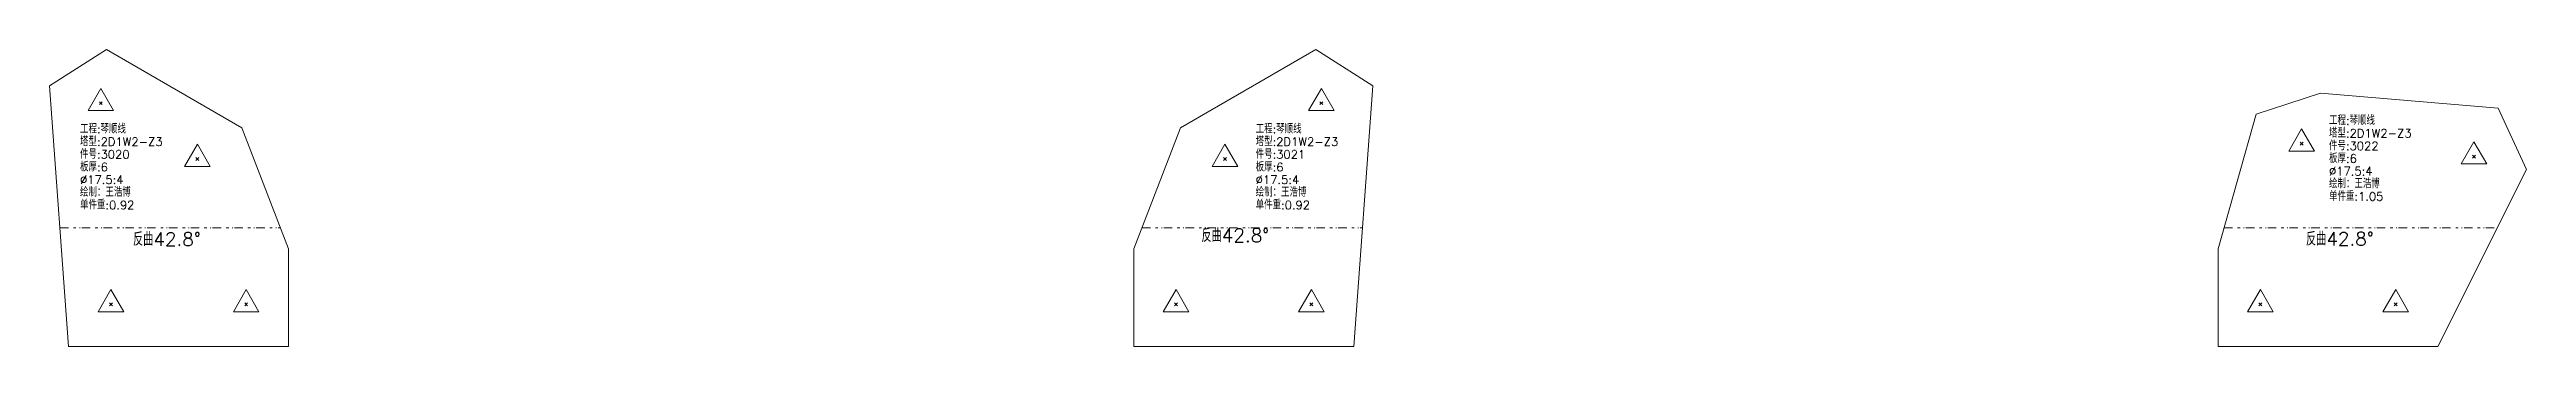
# Model space of a CAD drawing. Extents: x -580 to 8755, y 0 to 14723.
# Drawn here: x 3351 to 4816, y 2351 to 2527 of the extents above; entities that cross this region are included whole.
import ezdxf
from ezdxf.enums import TextEntityAlignment as Align

# ---------------------------------------------------------------- set-up
doc = ezdxf.new("R2010")
doc.units = 0
doc.header["$MEASUREMENT"] = 0
doc.linetypes.add('自定义线型', pattern=[12.9, 5, -3, 1.5, -2, 0.4, -1])
doc.layers.add('1', color=7, linetype='CONTINUOUS', lineweight=25)
doc.styles.get("Standard").update_dxf_attribs({"font": 'simplex.shx', "width": 0.7, "height": 3, "bigfont": 'gbhzfs.shx'})

msp = doc.modelspace()

# ---------------------------------------------------------------- texts
at = {"layer": '1', "color": 7, "linetype": 'Continuous', "lineweight": 18}
for s, p in [('工程:琴顺线', (3369.11164, 2476.10651)), ('工程:琴顺线', (4064.39669, 2476.10651)), ('塔型:2D1W2-Z3', (4699.19881, 2473.67185)), ('工程:琴顺线', (4699.19881, 2481.17185)), ('件号:3020', (3369.11164, 2461.10651)), ('塔型:2D1W2-Z3', (3369.11164, 2468.60651)), ('件号:3021', (4064.39669, 2461.10651)), ('塔型:2D1W2-Z3', (4064.39669, 2468.60651)), ('件号:3022', (4699.19881, 2466.17185)), ('板厚:6', (4699.19881, 2458.67185)), ('板厚:6', (3369.11164, 2453.60651)), ('%%c17.5:4', (3369.11164, 2446.10651)), ('板厚:6', (4064.39669, 2453.60651)), ('%%c17.5:4', (4064.39669, 2446.10651)), ('绘制：王浩博', (4699.19881, 2443.67185)), ('%%c17.5:4', (4699.19881, 2451.17185)), ('绘制：王浩博', (3369.11164, 2438.60651)), ('单件重:0.92', (3369.11164, 2431.10651)), ('绘制：王浩博', (4064.39669, 2438.60651)), ('单件重:0.92', (4064.39669, 2431.10651)), ('单件重:1.05', (4699.19881, 2436.17185))]:
    msp.add_text(s, height=5, dxfattribs=at).set_placement(p, align=Align.BOTTOM_LEFT)
at = {"layer": '1', "color": 7, "linetype": 'Continuous', "lineweight": 13}
for p in [(3420.48811, 2408.52352), (4052.38344, 2410.75336), (4705.61098, 2408.70715)]:
    msp.add_text('反曲42.8%%d', height=8, dxfattribs=at).set_placement(p, align=Align.BOTTOM_CENTER)

# ---------------------------------------------------------------- linework, layer by layer
at = {"layer": '1', "color": 7, "linetype": 'Continuous', "lineweight": 18}
for p, q in [((3384.71778, 2527.32081), (3351.06486, 2505.6995)), ((3464.72714, 2480.7796), (3384.71778, 2527.32081)), ((4099.98203, 2527.32081), (4019.97267, 2480.7796)), ((4133.63495, 2505.6995), (4099.98203, 2527.32081)), ((3351.06486, 2505.6995), (3362.34991, 2351.26063)), ((4122.34991, 2351.26063), (4133.63495, 2505.6995)), ((4694.07602, 2501.4515), (4656.09868, 2488.89277)), ((4799.17251, 2492.46425), (4694.07602, 2501.4515)), ((4815.95415, 2456.15479), (4799.17251, 2492.46425)), ((3492.34991, 2409.26063), (3464.72714, 2480.7796)), ((4019.97267, 2480.7796), (3992.34991, 2409.26063)), ((4656.09868, 2488.89277), (4633.63495, 2409.26063)), ((4763.63495, 2351.26063), (4815.95415, 2456.15479)), ((3492.34991, 2351.26063), (3492.34991, 2409.26063)), ((3992.34991, 2409.26063), (3992.34991, 2351.26063)), ((4633.63495, 2409.26063), (4633.63495, 2351.26063)), ((3362.34991, 2351.26063), (3492.34991, 2351.26063)), ((3992.34991, 2351.26063), (4122.34991, 2351.26063)), ((4633.63495, 2351.26063), (4763.63495, 2351.26063))]:
    msp.add_line(p, q, dxfattribs=at)
at = {"layer": '1', "color": 7, "linetype": 'Continuous', "lineweight": 13}
for p, q in [((3381.40464, 2504.22709), (3373.82714, 2491.10209)), ((3373.82714, 2491.10209), (3388.98214, 2491.10209)), ((3380.52964, 2494.60209), (3382.27964, 2496.35209)), ((3382.27964, 2494.60209), (3380.52964, 2496.35209)), ((3388.98214, 2491.10209), (3381.40464, 2504.22709)), ((4103.29518, 2504.22708), (4095.71768, 2491.10208)), ((4095.71768, 2491.10208), (4110.87268, 2491.10208)), ((4102.42018, 2494.60208), (4104.17018, 2496.35208)), ((4104.17018, 2494.60208), (4102.42018, 2496.35208)), ((4110.87268, 2491.10208), (4103.29518, 2504.22708)), ((4682.93655, 2480.1863), (4675.35905, 2467.0613)), ((4690.51405, 2467.0613), (4682.93655, 2480.1863)), ((3438.53452, 2471.1191), (3430.95702, 2457.9941)), ((3437.65952, 2461.4941), (3439.40952, 2463.2441)), ((3439.40952, 2461.4941), (3437.65952, 2463.2441)), ((3446.11202, 2457.9941), (3438.53452, 2471.1191)), ((4046.16529, 2471.1191), (4038.58779, 2457.9941)), ((4045.29029, 2461.4941), (4047.04029, 2463.2441)), ((4047.04029, 2461.4941), (4045.29029, 2463.2441)), ((4053.74279, 2457.9941), (4046.16529, 2471.1191)), ((4675.35905, 2467.0613), (4690.51405, 2467.0613)), ((4682.06155, 2470.5613), (4683.81155, 2472.3113)), ((4683.81155, 2470.5613), (4682.06155, 2472.3113)), ((4784.86992, 2472.571), (4777.29242, 2459.446)), ((4783.99492, 2462.946), (4785.74492, 2464.696)), ((4785.74492, 2462.946), (4783.99492, 2464.696)), ((4792.44742, 2459.446), (4784.86992, 2472.571)), ((3430.95702, 2457.9941), (3446.11202, 2457.9941)), ((4038.58779, 2457.9941), (4053.74279, 2457.9941)), ((4777.29242, 2459.446), (4792.44742, 2459.446)), ((3387.34991, 2385.01063), (3379.77241, 2371.88563)), ((3386.47491, 2375.38563), (3388.22491, 2377.13563)), ((3388.22491, 2375.38563), (3386.47491, 2377.13563)), ((3394.92741, 2371.88563), (3387.34991, 2385.01063)), ((3467.34991, 2385.01063), (3459.77241, 2371.88563)), ((3466.47491, 2375.38563), (3468.22491, 2377.13563)), ((3468.22491, 2375.38563), (3466.47491, 2377.13563)), ((3474.92741, 2371.88563), (3467.34991, 2385.01063)), ((4017.34991, 2385.01063), (4009.77241, 2371.88563)), ((4016.47491, 2375.38563), (4018.22491, 2377.13563)), ((4018.22491, 2375.38563), (4016.47491, 2377.13563)), ((4024.92741, 2371.88563), (4017.34991, 2385.01063)), ((4097.34991, 2385.01063), (4089.77241, 2371.88563)), ((4096.47491, 2375.38563), (4098.22491, 2377.13563)), ((4098.22491, 2375.38563), (4096.47491, 2377.13563)), ((4104.92741, 2371.88563), (4097.34991, 2385.01063)), ((4658.63495, 2385.01063), (4651.05745, 2371.88563)), ((4657.75995, 2375.38563), (4659.50995, 2377.13563)), ((4659.50995, 2375.38563), (4657.75995, 2377.13563)), ((4666.21245, 2371.88563), (4658.63495, 2385.01063)), ((4738.63495, 2385.01063), (4731.05745, 2371.88563)), ((4737.75995, 2375.38563), (4739.50995, 2377.13563)), ((4739.50995, 2375.38563), (4737.75995, 2377.13563)), ((4746.21245, 2371.88563), (4738.63495, 2385.01063)), ((3379.77241, 2371.88563), (3394.92741, 2371.88563)), ((3459.77241, 2371.88563), (3474.92741, 2371.88563)), ((4009.77241, 2371.88563), (4024.92741, 2371.88563)), ((4089.77241, 2371.88563), (4104.92741, 2371.88563)), ((4651.05745, 2371.88563), (4666.21245, 2371.88563)), ((4731.05745, 2371.88563), (4746.21245, 2371.88563))]:
    msp.add_line(p, q, dxfattribs=at)
at = {"layer": '1', "color": 190, "linetype": '自定义线型', "lineweight": 13}
for p, q in [((3357.20919, 2421.61262), (3487.5792, 2421.61262)), ((3997.12062, 2421.61262), (4127.49062, 2421.61262)), ((4637.11937, 2421.61262), (4798.72518, 2421.61262))]:
    msp.add_line(p, q, dxfattribs=at)

msp.set_redraw_order([(e.dxf.handle, doc.entitydb.next_handle()) for e in msp.query("TEXT MTEXT ATTDEF DIMENSION ARC_DIMENSION")])  # texts and dimensions are drawn at this point

doc.saveas('drawing.dxf')
